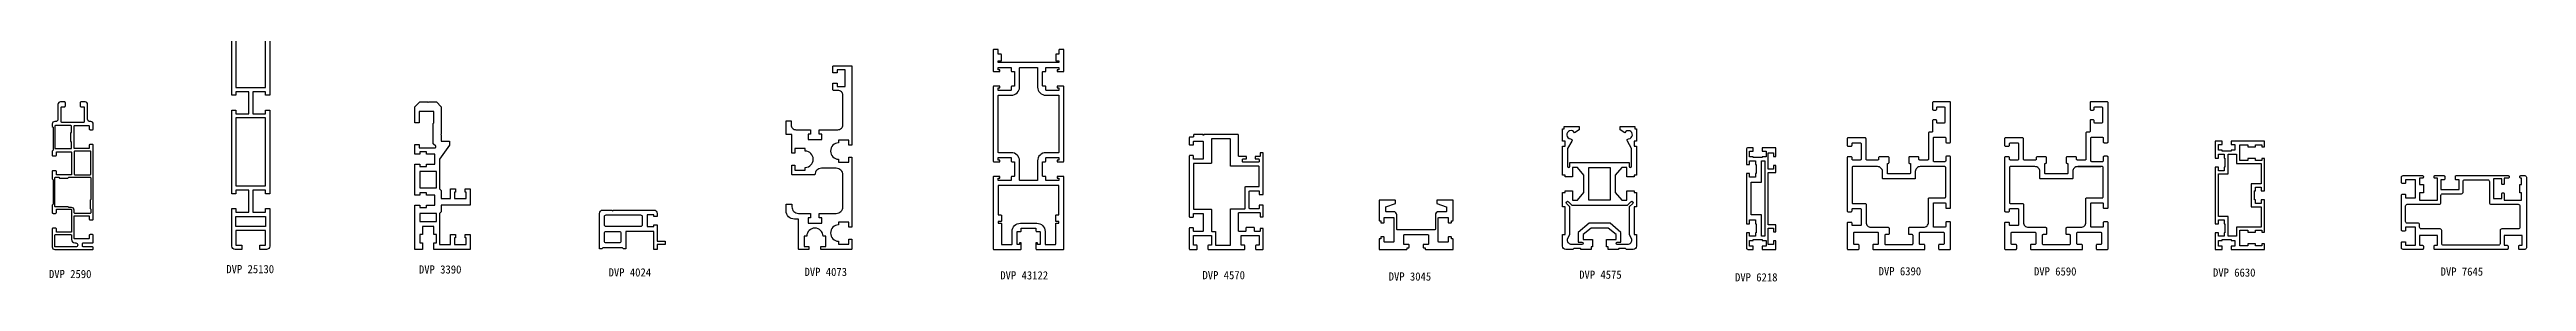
# Model space of a CAD drawing. Extents: x 2157 to 12417, y 247 to 1676.
# Drawn here: x 3354 to 4861, y 251 to 392 of the extents above; entities that cross this region are included whole.
import ezdxf

# ---------------------------------------------------------------- set-up
doc = ezdxf.new("R2010")
doc.units = 0
doc.header["$LTSCALE"] = 8
doc.layers.get('0').update_dxf_attribs({"linetype": 'CONTINUOUS'})
doc.layers.add('3', color=3, linetype='CONTINUOUS')
doc.layers.add('외형선', color=3, linetype='CONTINUOUS')
doc.layers.add('AM_0', color=7, linetype='CONTINUOUS', lineweight=30)
doc.styles.add('궁서체', font='')
doc.styles.get('궁서체').set_extended_font_data('GungsuhChe')

msp = doc.modelspace()

# ---------------------------------------------------------------- texts
at = {"layer": 'AM_0', "color": 7, "style": '궁서체'}
for s, p in [('DVP 2590', (3353.9, 252.8)), ('DVP 25130', (3461.8, 255.8)), ('DVP 3390', (3579, 255.6)), ('DVP 4024', (3694.4, 253.8)), ('DVP 4073', (3813.6, 254.1)), ('DVP 43122', (3932.7, 252)), ('DVP 4570', (4055.7, 252.1)), ('DVP 3045', (4169, 251.3)), ('DVP 4575', (4284.9, 252.4)), ('DVP 6390', (4467.1, 254.5)), ('DVP 6590', (4561.6, 254.4)), ('DVP 6630', (4670.5, 253.7)), ('DVP 7645', (4809, 254.3)), ('DVP 6218', (4379.7, 250.8))]:
    msp.add_text(s, height=5, dxfattribs=at).set_placement(p)

# ---------------------------------------------------------------- linework, layer by layer
at = {"color": 7, "lineweight": -3}
msp.add_lwpolyline([(3833.4, 379.9), (3833.4, 377.9), (3830.9, 377.9), (3830.9, 382, -0.414214), (3831.2, 382.3), (3842.1, 382.3, -0.414214), (3842.4, 382), (3842.4, 333.9), (3840.6, 333.9), (3840.6, 336.9), (3834.3, 336.9), (3834.3, 335.3, 0.980196), (3834.3, 325.3), (3834.3, 323.6), (3840.6, 323.6), (3840.6, 326.6), (3842.4, 326.6), (3842.4, 283.9), (3840.6, 283.9), (3840.6, 286.9), (3834.3, 286.9), (3834.3, 285.3, 0.980196), (3834.3, 275.3), (3834.3, 273.6), (3840.6, 273.6), (3840.6, 276.6), (3842.4, 276.6), (3842.4, 270.6, -0.414214), (3842.1, 270.3), (3823.6, 270.3), (3823.6, 272.1), (3826.6, 272.1), (3826.6, 278.4), (3824.9, 278.4, 0.980196), (3814.9, 278.4), (3813.3, 278.4), (3813.3, 272.1), (3816.3, 272.1), (3816.3, 270.3), (3810.2, 270.3, -0.414214), (3809.9, 270.6), (3809.9, 288.8), (3807.4, 288.8, -0.414214), (3802.4, 293.8), (3802.4, 297.8), (3805.9, 297.8), (3805.9, 296.3, 0.414214), (3809.9, 292.3), (3817.3, 292.3), (3817.3, 289.5), (3815.8, 289.5), (3815.8, 286.3), (3824.1, 286.3), (3824.1, 289.5), (3822.6, 289.5), (3822.6, 292.3), (3832.9, 292.3, 0.414214), (3836.9, 296.3), (3836.9, 315.8, 0.414214), (3832.9, 319.8), (3823.9, 319.8, 0.414214), (3819.9, 315.8), (3819.9, 315.8), (3806.2, 315.8, -0.414214), (3805.9, 316.1), (3805.9, 321.6), (3807.7, 321.6), (3807.7, 318.6), (3814, 318.6), (3814, 320.3, 0.980196), (3814, 330.3), (3814, 331.9), (3807.7, 331.9), (3807.7, 328.9), (3805.9, 328.9), (3805.9, 340.3), (3802.7, 340.3, -0.414214), (3802.4, 340.6), (3802.4, 348.8), (3805.4, 348.8), (3805.4, 346.3, 0.414214), (3808.4, 343.3), (3817.3, 343.3), (3817.3, 340.5), (3815.8, 340.5), (3815.8, 337.3), (3824.1, 337.3), (3824.1, 340.5), (3822.6, 340.5), (3822.6, 343.3), (3833.9, 343.3, 0.414214), (3836.9, 346.3), (3836.9, 364.3, 0.414214), (3833.9, 367.3), (3831.2, 367.3, -0.414214), (3830.9, 367.6), (3830.9, 371.6), (3833.4, 371.6), (3833.4, 369.6), (3838.4, 369.6), (3838.4, 379.9)], format="xyb", close=True, dxfattribs=at)
at = {"layer": '3', "color": 7, "lineweight": -3}
for points in [[(3931.4, 384.3), (3931.4, 385.3), (3933.4, 385.3), (3933.4, 389, 0.414214), (3933.1, 389.3), (3931.7, 389.3, -0.414214), (3931.4, 389.6), (3931.4, 392, 0.414214), (3931.1, 392.3), (3928.7, 392.3, 0.414214), (3928.4, 392), (3928.4, 379.1, 0.414214), (3928.7, 378.8), (3932.4, 378.8), (3932.4, 379.8), (3931.4, 379.8), (3931.4, 381.3), (3939.1, 381.3, -0.414214), (3939.4, 381), (3939.4, 379.1, 0.414214), (3939.7, 378.8), (3941.1, 378.8, -0.414214), (3941.4, 378.5), (3941.4, 370.1, -0.414214), (3941.1, 369.8), (3939.7, 369.8, 0.414214), (3939.4, 369.5), (3939.4, 367.6, -0.414214), (3939.1, 367.3), (3931.4, 367.3), (3931.4, 368.8), (3932.4, 368.8), (3932.4, 369.8), (3928.7, 369.8, 0.414214), (3928.4, 369.5), (3928.4, 324.1, 0.414214), (3928.7, 323.8), (3932.4, 323.8), (3932.4, 324.8), (3931.4, 324.8), (3931.4, 326.3), (3939.1, 326.3, -0.414214), (3939.4, 326), (3939.4, 324.1, 0.414214), (3939.7, 323.8), (3941.1, 323.8, -0.414214), (3941.4, 323.5), (3941.4, 315.1, -0.414214), (3941.1, 314.8), (3939.7, 314.8, 0.414214), (3939.4, 314.5), (3939.4, 312.6, -0.414214), (3939.1, 312.3), (3931.4, 312.3), (3931.4, 313.8), (3932.4, 313.8), (3932.4, 314.8), (3928.7, 314.8, 0.414214), (3928.4, 314.5), (3928.4, 270.6, 0.414214), (3928.7, 270.3), (3945.1, 270.3, 0.414214), (3945.4, 270.6), (3945.4, 274.3), (3944.4, 274.3), (3944.4, 273.3), (3942.9, 273.3), (3942.9, 281, -0.414214), (3943.2, 281.3), (3945.1, 281.3, 0.414214), (3945.4, 281.6), (3945.4, 283, -0.414214), (3945.7, 283.3), (3954.1, 283.3, -0.414214), (3954.4, 283), (3954.4, 281.6, 0.414214), (3954.7, 281.3), (3956.6, 281.3, -0.414214), (3956.9, 281), (3956.9, 273.3), (3955.4, 273.3), (3955.4, 274.3), (3954.4, 274.3), (3954.4, 270.6, 0.414214), (3954.7, 270.3), (3971.1, 270.3, 0.414214), (3971.4, 270.6), (3971.4, 314.5, 0.414214), (3971.1, 314.8), (3967.4, 314.8), (3967.4, 313.8), (3968.4, 313.8), (3968.4, 312.3), (3960.7, 312.3, -0.414214), (3960.4, 312.6), (3960.4, 314.5, 0.414214), (3960.1, 314.8), (3958.7, 314.8, -0.414214), (3958.4, 315.1), (3958.4, 323.5, -0.414214), (3958.7, 323.8), (3960.1, 323.8, 0.414214), (3960.4, 324.1), (3960.4, 326, -0.414214), (3960.7, 326.3), (3968.4, 326.3), (3968.4, 324.8), (3967.4, 324.8), (3967.4, 323.8), (3971.1, 323.8, 0.414214), (3971.4, 324.1), (3971.4, 369.5, 0.414214), (3971.1, 369.8), (3967.4, 369.8), (3967.4, 368.8), (3968.4, 368.8), (3968.4, 367.3), (3960.7, 367.3, -0.414214), (3960.4, 367.6), (3960.4, 369.5, 0.414214), (3960.1, 369.8), (3958.7, 369.8, -0.414214), (3958.4, 370.1), (3958.4, 378.5, -0.414214), (3958.7, 378.8), (3960.1, 378.8, 0.414214), (3960.4, 379.1), (3960.4, 381, -0.414214), (3960.7, 381.3), (3968.4, 381.3), (3968.4, 379.8), (3967.4, 379.8), (3967.4, 378.8), (3971.1, 378.8, 0.414214), (3971.4, 379.1), (3971.4, 392, 0.414214), (3971.1, 392.3), (3968.7, 392.3, 0.414214), (3968.4, 392), (3968.4, 389.6, -0.414214), (3968.1, 389.3), (3966.7, 389.3, 0.414214), (3966.4, 389), (3966.4, 385.3), (3968.4, 385.3), (3968.4, 384.3)], [(3968.1, 329.3), (3960.4, 329.3, 0.414214), (3955.4, 324.3), (3955.4, 312.6, -0.414214), (3955.1, 312.3), (3944.7, 312.3, -0.414214), (3944.4, 312.6), (3944.4, 324.3, 0.414214), (3939.4, 329.3), (3931.7, 329.3, -0.414214), (3931.4, 329.6), (3931.4, 364, -0.414214), (3931.7, 364.3), (3939.4, 364.3, 0.414214), (3944.4, 369.3), (3944.4, 381, -0.414214), (3944.7, 381.3), (3955.1, 381.3, -0.414214), (3955.4, 381), (3955.4, 369.3, 0.414214), (3960.4, 364.3), (3968.1, 364.3, -0.414214), (3968.4, 364), (3968.4, 329.6, -0.414214)], [(3968.1, 309.3), (3931.7, 309.3, 0.414214), (3931.4, 309), (3931.4, 291.6, 0.414214), (3931.7, 291.3), (3933.1, 291.3, -0.414214), (3933.4, 291), (3933.4, 287.6, -0.414214), (3933.1, 287.3), (3931.4, 287.3), (3931.4, 286.3), (3933.1, 286.3, -0.414214), (3933.4, 286), (3933.4, 273.6, 0.414214), (3933.7, 273.3), (3939.6, 273.3, 0.414214), (3939.9, 273.6), (3939.9, 281.3, -0.414214), (3944.9, 286.3), (3954.9, 286.3, -0.414214), (3959.9, 281.3), (3959.9, 273.6, 0.414214), (3960.2, 273.3), (3966.1, 273.3, 0.414214), (3966.4, 273.6), (3966.4, 286, -0.414214), (3966.7, 286.3), (3968.1, 286.3, 0.414214), (3968.4, 286.6), (3968.4, 287, 0.414214), (3968.1, 287.3), (3966.7, 287.3, -0.414214), (3966.4, 287.6), (3966.4, 291, -0.414214), (3966.7, 291.3), (3968.1, 291.3, 0.414214), (3968.4, 291.6), (3968.4, 309, 0.414214)]]:
    msp.add_lwpolyline(points, format="xyb", close=True, dxfattribs=at)
at = {"layer": 'AM_0', "color": 7, "lineweight": -3}
msp.add_lwpolyline([(4163.2, 288.1, 0.414214), (4163.5, 287.8), (4164.2, 287.8), (4164.2, 286.8, 0.414214), (4164.5, 286.5), (4165.9, 286.5, 0.414214), (4166.2, 286.8), (4166.2, 289.5, -0.414214), (4166.5, 289.8), (4171.9, 289.8, -0.414214), (4172.2, 289.5), (4172.2, 282.3), (4172.2, 275.1, -0.414214), (4171.9, 274.8), (4166.5, 274.8, -0.414214), (4166.2, 275.1), (4166.2, 277.7, 0.414214), (4165.9, 278), (4164.5, 278, 0.414214), (4164.2, 277.7), (4164.2, 276.8), (4163.5, 276.8, 0.414214), (4163.2, 276.5), (4163.2, 270.3), (4179.9, 270.3, 0.414214), (4180.2, 270.6), (4180.2, 271.3), (4181.1, 271.3, 0.414214), (4181.4, 271.6), (4181.4, 273, 0.414214), (4181.1, 273.3), (4178.5, 273.3, -0.414214), (4178.2, 273.6), (4178.2, 279, -0.414214), (4178.5, 279.3), (4185.7, 279.3), (4192.9, 279.3, -0.414214), (4193.2, 279), (4193.2, 273.6, -0.414214), (4192.9, 273.3), (4190.2, 273.3, 0.414214), (4189.9, 273), (4189.9, 271.6, 0.414214), (4190.2, 271.3), (4191.2, 271.3), (4191.2, 270.6, 0.414214), (4191.5, 270.3), (4208.2, 270.3), (4208.2, 276.5, 0.414214), (4207.9, 276.8), (4207.2, 276.8), (4207.2, 277.7, 0.414214), (4206.9, 278), (4205.5, 278, 0.414214), (4205.2, 277.7), (4205.2, 275.1, -0.414214), (4204.9, 274.8), (4199.5, 274.8, -0.414214), (4199.2, 275.1), (4199.2, 282.3), (4199.2, 289.5, -0.414214), (4199.5, 289.8), (4204.9, 289.8, -0.414214), (4205.2, 289.5), (4205.2, 286.8, 0.414214), (4205.5, 286.5), (4206.9, 286.5, 0.414214), (4207.2, 286.8), (4207.2, 287.8), (4207.9, 287.8, 0.414214), (4208.2, 288.1), (4208.2, 300.3), (4198.5, 300.3, 0.414214), (4198.2, 300), (4198.2, 298.3), (4204, 296.3, -0.322823), (4204.2, 296.1), (4204.2, 293.6, -0.414214), (4203.9, 293.3), (4199.4, 293.3, 0.414214), (4197.4, 291.3), (4197.4, 282.6, -0.414214), (4197.1, 282.3), (4185.7, 282.3), (4174.2, 282.3, -0.414214), (4173.9, 282.6), (4173.9, 291.3, 0.414214), (4171.9, 293.3), (4167.5, 293.3, -0.414214), (4167.2, 293.6), (4167.2, 296.3), (4173.2, 298.3), (4173.2, 300, 0.414214), (4172.9, 300.3), (4163.2, 300.3)], format="xyb", close=True, dxfattribs=at)
at = {"layer": '외형선', "color": 7, "lineweight": -3}
for points in [[(3485.7, 272.8), (3485.7, 281.8), (3467.7, 281.8), (3467.7, 272.8), (3471.2, 272.8), (3471.2, 270.3), (3467.2, 270.3, -0.414214), (3465.2, 272.3), (3465.2, 295.3), (3467.7, 295.3), (3467.7, 293), (3475.5, 293), (3475.5, 306.5), (3467.7, 306.5), (3467.7, 304.3), (3465.2, 304.3), (3465.2, 355.3), (3467.7, 355.3), (3467.7, 353), (3475.5, 353), (3475.5, 366.5), (3467.7, 366.5), (3467.7, 364.3), (3465.2, 364.3), (3465.2, 398.3, -0.414214), (3467.2, 400.3), (3486.2, 400.3, -0.414214), (3488.2, 398.3), (3488.2, 364.3), (3485.7, 364.3), (3485.7, 366.5), (3478, 366.5), (3478, 353), (3485.7, 353), (3485.7, 355.3), (3488.2, 355.3), (3488.2, 304.3), (3485.7, 304.3), (3485.7, 306.5), (3478, 306.5), (3478, 293), (3485.7, 293), (3485.7, 295.3), (3488.2, 295.3), (3488.2, 272.3, -0.414214), (3486.2, 270.3), (3482.2, 270.3), (3482.2, 272.8)], [(3361.7, 347.8, -0.414214), (3361.4, 348.1), (3361.4, 357, -0.414214), (3361.7, 357.3), (3363.4, 357.3, 0.414214), (3363.9, 357.8), (3363.9, 359.8, 0.414214), (3363.4, 360.3), (3360.9, 360.3, 0.414214), (3359.4, 358.8), (3359.4, 349.8, -0.414214), (3357.9, 348.3), (3357.4, 348.3, 0.414214), (3355.9, 346.8), (3355.9, 345.3), (3356.4, 344.8), (3356.4, 330.8), (3355.9, 330.3), (3355.9, 327.8, 0.414214), (3356.4, 327.3), (3357.9, 327.3, 0.414214), (3358.4, 327.8), (3358.4, 329.5, -0.414214), (3358.7, 329.8), (3367.4, 329.8, -0.414214), (3367.7, 329.5), (3367.7, 316.1, -0.414214), (3367.4, 315.8), (3358.7, 315.8, -0.414214), (3358.4, 316.1), (3358.4, 317.8, 0.414214), (3357.9, 318.3), (3356.4, 318.3, 0.414214), (3355.9, 317.8), (3355.9, 313.3), (3356.4, 312.8), (3356.4, 297.8), (3355.9, 297.3), (3355.9, 292.8, 0.414214), (3356.4, 292.3), (3357.9, 292.3, 0.414214), (3358.4, 292.8), (3358.4, 294.5, -0.414214), (3358.7, 294.8), (3367.4, 294.8, -0.414214), (3367.7, 294.5), (3367.7, 281.1, -0.414214), (3367.4, 280.8), (3358.7, 280.8, -0.414214), (3358.4, 281.1), (3358.4, 282.8, 0.414214), (3357.9, 283.3), (3356.4, 283.3, 0.414214), (3355.9, 282.8), (3355.9, 271.8, 0.414214), (3357.4, 270.3), (3380.4, 270.3, 0.414214), (3380.9, 270.8), (3380.9, 271.3, 0.414214), (3380.4, 271.8), (3374.7, 271.8, -0.414214), (3374.4, 272.1), (3374.4, 274, -0.414214), (3374.7, 274.3), (3380.4, 274.3, 0.414214), (3380.9, 274.8), (3380.9, 278.8, 0.414214), (3380.4, 279.3), (3378.9, 279.3, 0.414214), (3378.4, 278.8), (3378.4, 277.1, -0.414214), (3378.1, 276.8), (3369.5, 276.8, -0.414214), (3369.2, 277.1), (3369.2, 290.5, -0.414214), (3369.5, 290.8), (3378.1, 290.8, -0.414214), (3378.4, 290.5), (3378.4, 288.8, 0.414214), (3378.9, 288.3), (3380.4, 288.3, 0.414214), (3380.9, 288.8), (3380.9, 333.8, 0.414214), (3380.4, 334.3), (3378.9, 334.3, 0.414214), (3378.4, 333.8), (3378.4, 332.1, -0.414214), (3378.1, 331.8), (3369.5, 331.8, -0.414214), (3369.2, 332.1), (3369.2, 345.5, -0.414214), (3369.5, 345.8), (3378.1, 345.8, -0.414214), (3378.4, 345.5), (3378.4, 343.8, 0.414214), (3378.9, 343.3), (3380.4, 343.3, 0.414214), (3380.9, 343.8), (3380.9, 346.8, 0.414214), (3379.4, 348.3), (3378.9, 348.3, -0.414214), (3377.4, 349.8), (3377.4, 358.8, 0.414214), (3375.9, 360.3), (3373.4, 360.3, 0.414214), (3372.9, 359.8), (3372.9, 357.8, 0.414214), (3373.4, 357.3), (3375.1, 357.3, -0.414214), (3375.4, 357), (3375.4, 348.1, -0.414214), (3375.1, 347.8)], [(3581.1, 279.3), (3579.6, 279.3), (3579.6, 274.3), (3581.1, 274.3), (3581.1, 270.3), (3576.6, 270.3), (3576.6, 297.3), (3579.6, 297.3), (3579.6, 295.8), (3583.6, 295.8), (3583.6, 297.3), (3588.6, 297.3), (3588.6, 303.3), (3583.6, 303.3), (3583.6, 304.8), (3579.6, 304.8), (3579.6, 303.3), (3576.6, 303.3), (3576.6, 322.3), (3579.6, 322.3), (3579.6, 320.8), (3583.6, 320.8), (3583.6, 322.3), (3588.6, 322.3), (3588.6, 328.3), (3583.6, 328.3), (3583.6, 329.8), (3579.6, 329.8), (3579.6, 328.3), (3576.6, 328.3), (3576.6, 334.3), (3579.1, 334.3), (3579.1, 332.3), (3588.8, 332.3, 0.414214), (3589.3, 332.8), (3589.3, 332.8, 0.198912), (3589.2, 333.2), (3587.7, 334.6, -0.198912), (3587.6, 335), (3587.6, 347), (3588.1, 347.5), (3588.1, 354.5), (3579.1, 354.5), (3579.1, 347.5), (3576.6, 347.5), (3576.6, 357.3), (3579.6, 360.3), (3584.3, 360.3), (3584.6, 360), (3584.9, 360.3), (3589.6, 360.3), (3592.6, 357.3), (3592.6, 340.6), (3592.3, 340.3), (3592.6, 340), (3592.6, 336.3), (3597.6, 336.3), (3597.6, 333.8), (3591.6, 325.3), (3591.6, 307.3), (3592.6, 306.3), (3592.6, 301.3), (3598.2, 301.3), (3598.2, 307.3), (3601.2, 307.3), (3601.2, 305.3), (3600.7, 305.3), (3600.7, 301.3), (3607.7, 301.3), (3607.7, 305.3), (3607.2, 305.3), (3607.2, 307.3), (3610.2, 307.3), (3610.2, 297.3), (3592.6, 297.3), (3592.6, 293.3), (3591.6, 292.3), (3591.6, 273.3), (3598.2, 273.3), (3598.2, 279.3), (3601.2, 279.3), (3601.2, 277.3), (3600.7, 277.3), (3600.7, 273.3), (3607.7, 273.3), (3607.7, 277.3), (3607.2, 277.3), (3607.2, 279.3), (3610.2, 279.3), (3610.2, 270.3), (3588.1, 270.3), (3588.1, 274.3), (3589.6, 274.3), (3589.6, 279.3), (3588.1, 279.3), (3588.1, 284.3), (3581.1, 284.3)], [(4606.7, 270.8), (4606.7, 286.6, 0.414214), (4606.2, 287.1), (4604.2, 287.1, 0.414214), (4603.7, 286.6), (4603.7, 284.3, -0.414214), (4603.2, 283.8), (4596.7, 283.8, -0.414214), (4596.2, 284.3), (4596.2, 298.3, -0.414214), (4596.7, 298.8), (4603.2, 298.8, -0.414214), (4603.7, 298.3), (4603.7, 295.9, 0.414214), (4604.2, 295.4), (4606.2, 295.4, 0.414214), (4606.7, 295.9), (4606.7, 326.6, 0.414214), (4606.2, 327.1), (4604.2, 327.1, 0.414214), (4603.7, 326.6), (4603.7, 324.3, -0.414214), (4603.2, 323.8), (4596.7, 323.8, -0.414214), (4596.2, 324.3), (4596.2, 338.3, -0.414214), (4596.7, 338.8), (4603.2, 338.8, -0.414214), (4603.7, 338.3), (4603.7, 335.9, 0.414214), (4604.2, 335.4), (4606.2, 335.4, 0.414214), (4606.7, 335.9), (4606.7, 359.8, 0.414214), (4606.2, 360.3), (4596.2, 360.3, 0.414214), (4595.7, 359.8), (4595.7, 355.8, 0.414214), (4596.2, 355.3), (4597.7, 355.3, 0.414214), (4598.2, 355.8), (4598.2, 356.8, -0.414214), (4598.7, 357.3), (4602.7, 357.3, -0.414214), (4603.2, 356.8), (4603.2, 347.8, -0.414214), (4602.7, 347.3), (4598.7, 347.3, -0.414214), (4598.2, 347.8), (4598.2, 348.8, 0.414214), (4597.7, 349.3), (4596.2, 349.3, 0.414214), (4595.7, 348.8), (4595.7, 342.3, -0.414214), (4595.2, 341.8), (4593.7, 341.8, 0.414214), (4593.2, 341.3), (4593.2, 325.3, -0.414214), (4592.7, 324.8), (4588, 324.8, -0.414214), (4587.5, 325.3), (4587.5, 326.3, 0.414214), (4587, 326.8), (4581.7, 326.8, 0.414214), (4581.2, 326.3), (4581.2, 323.3, 0.414214), (4581.7, 322.8), (4582.2, 322.8), (4582.2, 316.8, -0.414214), (4581.7, 316.3), (4575.2, 316.3), (4568.7, 316.3, -0.414214), (4568.2, 316.8), (4568.2, 322.8), (4568.7, 322.8, 0.414214), (4569.2, 323.3), (4569.2, 326.3, 0.414214), (4568.7, 326.8), (4563.5, 326.8, 0.414214), (4563, 326.3), (4563, 325.3, -0.414214), (4562.5, 324.8), (4555.7, 324.8, -0.414214), (4555.2, 325.3), (4555.2, 337.8, 0.414214), (4554.7, 338.3), (4544.2, 338.3, 0.414214), (4543.7, 337.8), (4543.7, 333.8, 0.414214), (4544.2, 333.3), (4546.2, 333.3, 0.414214), (4546.7, 333.8), (4546.7, 334.8, -0.414214), (4547.2, 335.3), (4551.7, 335.3, -0.414214), (4552.2, 334.8), (4552.2, 325.3, -0.414214), (4551.7, 324.8), (4547.2, 324.8, -0.414214), (4546.7, 325.3), (4546.7, 326.3, 0.414214), (4546.2, 326.8), (4544.2, 326.8, 0.414214), (4543.7, 326.3), (4543.7, 293.8, 0.414214), (4544.2, 293.3), (4546.2, 293.3, 0.414214), (4546.7, 293.8), (4546.7, 294.8, -0.414214), (4547.2, 295.3), (4551.7, 295.3, -0.414214), (4552.2, 294.8), (4552.2, 285.3, -0.414214), (4551.7, 284.8), (4547.2, 284.8, -0.414214), (4546.7, 285.3), (4546.7, 286.3, 0.414214), (4546.2, 286.8), (4544.2, 286.8, 0.414214), (4543.7, 286.3), (4543.7, 270.8, 0.414214), (4544.2, 270.3), (4550.6, 270.3, 0.414214), (4551.1, 270.8), (4551.1, 272.8, 0.414214), (4550.6, 273.3), (4548.2, 273.3, -0.414214), (4547.7, 273.8), (4547.7, 280.3, -0.414214), (4548.2, 280.8), (4562.2, 280.8, -0.414214), (4562.7, 280.3), (4562.7, 273.8, -0.414214), (4562.2, 273.3), (4559.9, 273.3, 0.414214), (4559.4, 272.8), (4559.4, 270.8, 0.414214), (4559.9, 270.3), (4575.2, 270.3), (4591.1, 270.3), (4591.1, 272.8, 0.414214), (4590.6, 273.3), (4588.2, 273.3, -0.414214), (4587.7, 273.8), (4587.7, 280.3, -0.414214), (4588.2, 280.8), (4602.2, 280.8, -0.414214), (4602.7, 280.3), (4602.7, 273.8, -0.414214), (4602.2, 273.3), (4599.9, 273.3, 0.414214), (4599.4, 272.8), (4599.4, 270.8, 0.414214), (4599.9, 270.3), (4606.2, 270.3, 0.414214)], [(3367.7, 341.8), (3367.7, 345.3, 0.414214), (3367.2, 345.8), (3357.9, 345.8, 0.414214), (3357.4, 345.3), (3357.4, 332.3, 0.414214), (3357.9, 331.8), (3367.2, 331.8, 0.414214), (3367.7, 332.3), (3367.7, 335.8), (3367.2, 336.3), (3367.2, 341.3)], [(4080.4, 325.5), (4082.2, 325.5, 0.414214), (4082.5, 325.8), (4082.5, 326.7, 0.414214), (4082.2, 327), (4078, 327, -0.414214), (4077.7, 327.3), (4077.7, 340, 0.414214), (4077.4, 340.3), (4056.5, 340.3), (4056.2, 339.8), (4055.9, 340.3), (4050.5, 340.3, 0.414214), (4050.2, 340), (4050.2, 339.1, -0.414214), (4049.9, 338.8), (4048, 338.8, 0.414214), (4047.7, 338.5), (4047.7, 334.3, 0.414214), (4048, 334), (4049.9, 334, 0.414214), (4050.2, 334.3), (4050.2, 336, -0.414214), (4050.5, 336.3), (4055.9, 336.3, -0.414214), (4056.2, 336), (4056.2, 325.6, -0.414214), (4055.9, 325.3), (4050.5, 325.3, -0.414214), (4050.2, 325.6), (4050.2, 327.2, 0.414214), (4049.9, 327.5), (4048, 327.5, 0.414214), (4047.7, 327.2), (4047.7, 290.3, 0.414214), (4048, 290), (4049.9, 290, 0.414214), (4050.2, 290.3), (4050.2, 292, -0.414214), (4050.5, 292.3), (4055.9, 292.3, -0.414214), (4056.2, 292), (4056.2, 281.6, -0.414214), (4055.9, 281.3), (4050.5, 281.3, -0.414214), (4050.2, 281.6), (4050.2, 283.2, 0.414214), (4049.9, 283.5), (4048, 283.5, 0.414214), (4047.7, 283.2), (4047.7, 270.6, 0.414214), (4048, 270.3), (4052.2, 270.3, 0.414214), (4052.5, 270.6), (4052.5, 272.5, 0.414214), (4052.2, 272.8), (4050.5, 272.8, -0.414214), (4050.2, 273.1), (4050.2, 278.5, -0.414214), (4050.5, 278.8), (4060.9, 278.8, -0.414214), (4061.2, 278.5), (4061.2, 273.1, -0.414214), (4060.9, 272.8), (4059.3, 272.8, 0.414214), (4059, 272.5), (4059, 270.6, 0.414214), (4059.3, 270.3), (4068.5, 270.3), (4069, 270.3), (4081.2, 270.3, 0.414214), (4081.5, 270.6), (4081.5, 272.5, 0.414214), (4081.2, 272.8), (4079.5, 272.8, -0.414214), (4079.2, 273.1), (4079.2, 278.5, -0.414214), (4079.5, 278.8), (4089.9, 278.8, -0.414214), (4090.2, 278.5), (4090.2, 273.1, -0.414214), (4089.9, 272.8), (4088.3, 272.8, 0.414214), (4088, 272.5), (4088, 270.6, 0.414214), (4088.3, 270.3), (4092.4, 270.3, 0.414214), (4092.7, 270.6), (4092.7, 282.8, 0.414214), (4092.4, 283.1), (4091.1, 283.1, 0.414214), (4090.8, 282.8), (4090.8, 281.6, -0.414214), (4090.5, 281.3), (4087.6, 281.3, -0.414214), (4087.3, 281.6), (4087.3, 283.3, 0.414214), (4087, 283.6), (4082.4, 283.6, 0.414214), (4082.1, 283.3), (4082.1, 281.6, -0.414214), (4081.8, 281.3), (4078, 281.3, -0.414214), (4077.7, 281.6), (4077.7, 292.5, -0.414214), (4078, 292.8), (4090.5, 292.8, -0.414214), (4090.8, 292.5), (4090.8, 290.4, 0.414214), (4091.1, 290.1), (4092.4, 290.1, 0.414214), (4092.7, 290.4), (4092.7, 297, 0.414214), (4092.4, 297.3), (4090.5, 297.3, 0.414214), (4090.2, 297), (4090.2, 295.4, -0.414214), (4089.9, 295.1), (4084.5, 295.1, -0.414214), (4084.2, 295.4), (4084.2, 305.8, -0.414214), (4084.5, 306.1), (4089.9, 306.1, -0.414214), (4090.2, 305.8), (4090.2, 304.1, 0.414214), (4090.5, 303.8), (4092.4, 303.8, 0.414214), (4092.7, 304.1), (4092.7, 329, 0.414214), (4092.4, 329.3), (4091.1, 329.3, 0.414214), (4090.8, 329), (4090.8, 327.3, -0.414214), (4090.5, 327), (4088, 327, 0.414214), (4087.7, 326.7), (4087.7, 325.8, 0.414214), (4088, 325.5), (4089.8, 325.5, -0.414214), (4090.1, 325.2), (4090.1, 323.8, -0.414214), (4089.8, 323.5), (4080.4, 323.5, -0.414214), (4080.1, 323.8), (4080.1, 325.2, -0.414214)], [(4082, 308.6), (4089.9, 308.6, 0.414214), (4090.2, 308.9), (4090.2, 320.7, 0.414214), (4089.9, 321), (4073, 321, -0.414214), (4072.7, 321.3), (4072.7, 337.5, 0.414214), (4072.4, 337.8), (4061.5, 337.8, 0.414214), (4061.2, 337.5), (4061.2, 323.1, -0.414214), (4060.9, 322.8), (4050.5, 322.8, 0.414214), (4050.2, 322.5), (4050.2, 295.1, 0.414214), (4050.5, 294.8), (4060.9, 294.8, -0.414214), (4061.2, 294.5), (4061.2, 281.6, 0.414214), (4061.5, 281.3), (4063.4, 281.3, -0.414214), (4063.7, 281), (4063.7, 273.1, 0.414214), (4064, 272.8), (4068.2, 272.8), (4068.7, 272.8), (4072.4, 272.8, 0.414214), (4072.7, 273.1), (4072.7, 294.8, -0.414214), (4073, 295.1), (4081.4, 295.1, 0.414214), (4081.7, 295.4), (4081.7, 308.3, -0.414214)], [(4292.1, 283.3), (4287.3, 279.3), (4287.3, 276.3), (4293.1, 276.3), (4293.1, 271.8), (4292.1, 271.8), (4292.1, 270.3), (4286.1, 270.3), (4285.6, 270.8), (4281.6, 270.8), (4281.1, 270.3), (4276.8, 270.3, -0.414214), (4274.8, 272.3), (4274.8, 279.3), (4276.3, 279.3), (4276.3, 296.3), (4274.8, 296.3), (4274.8, 305), (4276.3, 305), (4276.3, 306), (4280.8, 306), (4280.8, 300.3), (4283.8, 300.3), (4287.8, 305), (4287.8, 315.5), (4283.8, 320.3), (4280.8, 320.3), (4280.8, 314.5), (4276.3, 314.5), (4276.3, 315.5), (4274.8, 315.5), (4274.8, 333.3), (4276.3, 333.3), (4276.3, 336.3), (4274.8, 336.3), (4274.8, 343.8), (4275.8, 343.8), (4275.8, 345.3), (4284.8, 345.3), (4284.8, 343.2), (4282, 341.5, 1.654077), (4279.6, 337.8, -0.55076), (4280.4, 336.3), (4277.8, 331.8), (4277.8, 321, 1), (4279.3, 321), (4279.3, 323.3), (4297.3, 323.3), (4315.3, 323.3), (4315.3, 321, 1), (4316.8, 321), (4316.8, 331.8), (4314.2, 336.3, -0.55076), (4315, 337.8, 1.654077), (4312.7, 341.5), (4309.8, 343.2), (4309.8, 345.3), (4318.8, 345.3), (4318.8, 343.8), (4319.8, 343.8), (4319.8, 336.3), (4318.3, 336.3), (4318.3, 333.3), (4319.8, 333.3), (4319.8, 315.5), (4318.3, 315.5), (4318.3, 314.5), (4313.8, 314.5), (4313.8, 320.3), (4310.8, 320.3), (4306.8, 315.5), (4306.8, 305), (4310.8, 300.3), (4313.8, 300.3), (4313.8, 306), (4318.3, 306), (4318.3, 305), (4319.8, 305), (4319.8, 296.3), (4318.3, 296.3), (4318.3, 279.3), (4319.8, 279.3), (4319.8, 272.3, -0.414214), (4317.8, 270.3), (4313.6, 270.3), (4313.1, 270.8), (4309.1, 270.8), (4308.6, 270.3), (4302.6, 270.3), (4302.6, 271.8), (4301.6, 271.8), (4301.6, 276.3), (4307.3, 276.3), (4307.3, 279.3), (4302.6, 283.3), (4297.3, 283.3)], [(4386.6, 271.3, 0.414214), (4387.6, 270.3), (4390.8, 270.3), (4390.8, 272.3), (4388.6, 272.3), (4388.6, 275.8), (4390.8, 275.8), (4390.8, 276.3), (4396.3, 276.3), (4396.3, 275.8), (4398.6, 275.8), (4398.6, 272.3), (4396.3, 272.3), (4396.3, 270.3), (4404.6, 270.3), (4404.6, 275.5), (4403.1, 275.5), (4403.1, 273.3), (4399.8, 273.3), (4399.8, 278.3), (4399.8, 283.3), (4403.1, 283.3), (4403.1, 281), (4404.6, 281), (4404.6, 285.3), (4399.8, 285.3), (4399.8, 301.3), (4399.8, 317.3), (4404.6, 317.3), (4404.6, 321.5), (4403.1, 321.5), (4403.1, 319.3), (4399.8, 319.3), (4399.8, 324.3), (4399.8, 329.3), (4403.1, 329.3), (4403.1, 327), (4404.6, 327), (4404.6, 332.3), (4396.3, 332.3), (4396.3, 330.3), (4398.6, 330.3), (4398.6, 326.8), (4396.3, 326.8), (4396.3, 326.3), (4390.8, 326.3), (4390.8, 326.8), (4388.6, 326.8), (4388.6, 330.3), (4390.8, 330.3), (4390.8, 332.3), (4387.6, 332.3, 0.414214), (4386.6, 331.3), (4386.6, 322), (4388.6, 322), (4388.6, 324.3), (4392.1, 324.3), (4392.1, 322), (4392.6, 322), (4392.6, 316.5), (4392.1, 316.5), (4392.1, 314.3), (4388.6, 314.3), (4388.6, 316.5), (4386.6, 316.5), (4386.6, 301.3), (4386.6, 286), (4388.6, 286), (4388.6, 288.3), (4392.1, 288.3), (4392.1, 286), (4392.6, 286), (4392.6, 280.5), (4392.1, 280.5), (4392.1, 278.3), (4388.6, 278.3), (4388.6, 280.5), (4386.6, 280.5)], [(3369.7, 330.3, 0.414214), (3369.2, 329.8), (3369.2, 316.3, 0.414214), (3369.7, 315.8), (3378.9, 315.8, 0.414214), (3379.4, 316.3), (3379.4, 329.8, 0.414214), (3378.9, 330.3)], [(3360.4, 313.8), (3365.4, 313.8), (3365.9, 314.3), (3378.9, 314.3, -0.414214), (3379.4, 313.8), (3379.4, 300.8), (3378.9, 300.3), (3378.9, 295.3), (3379.4, 294.8), (3379.4, 292.8, -0.414214), (3378.9, 292.3), (3369.7, 292.3, -0.414214), (3369.2, 292.8), (3369.2, 294.3, 0.414214), (3367.7, 295.8), (3365.9, 295.8), (3365.4, 296.3), (3357.9, 296.3, -0.414214), (3357.4, 296.8), (3357.4, 313.8, -0.414214), (3357.9, 314.3), (3359.9, 314.3)], [(4846.2, 304.3, -0.414214), (4846.7, 304.8), (4847.2, 304.8, -0.414214), (4847.7, 304.3), (4847.7, 300.3), (4858.2, 300.3), (4858.2, 304.8), (4857.2, 304.8), (4857.2, 309.8), (4858.2, 309.8), (4858.2, 313.8), (4857.7, 313.8, -0.414214), (4857.2, 314.3), (4857.2, 314.8, -0.414214), (4857.7, 315.3), (4860.2, 315.3, -0.414214), (4861.2, 314.3), (4861.2, 271.3, -0.414214), (4860.2, 270.3), (4857, 270.3, -0.414214), (4856.5, 270.8), (4856.5, 272.3, -0.414214), (4857, 272.8), (4858.7, 272.8), (4858.7, 278.8), (4847.7, 278.8), (4847.7, 272.8), (4849.5, 272.8, -0.414214), (4850, 272.3), (4850, 270.8, -0.414214), (4849.5, 270.3), (4805.5, 270.3, -0.414214), (4805, 270.8), (4805, 272.3, -0.414214), (4805.5, 272.8), (4807.2, 272.8), (4807.2, 278.8), (4796.2, 278.8), (4796.2, 272.8), (4798, 272.8, -0.414214), (4798.5, 272.3), (4798.5, 270.8, -0.414214), (4798, 270.3), (4786.2, 270.3, -0.414214), (4785.2, 271.3), (4785.2, 274.5, -0.414214), (4785.7, 275), (4787.2, 275, -0.414214), (4787.7, 274.5), (4787.7, 272.8), (4793.7, 272.8), (4793.7, 283.8), (4787.7, 283.8), (4787.7, 282, -0.414214), (4787.2, 281.5), (4785.7, 281.5, -0.414214), (4785.2, 282), (4785.2, 303.5, -0.414214), (4785.7, 304), (4787.2, 304, -0.414214), (4787.7, 303.5), (4787.7, 301.8), (4793.7, 301.8), (4793.7, 312.8), (4787.7, 312.8), (4787.7, 311, -0.414214), (4787.2, 310.5), (4785.7, 310.5, -0.414214), (4785.2, 311), (4785.2, 314.3, -0.414214), (4786.2, 315.3), (4798, 315.3, -0.414214), (4798.5, 314.8), (4798.5, 314.3, -0.414214), (4798, 313.8), (4796.2, 313.8), (4796.2, 309.8), (4798.5, 309.8), (4798.5, 304.8), (4796.2, 304.8), (4796.2, 300.3), (4807.2, 300.3), (4807.2, 313.8), (4805.5, 313.8, -0.414214), (4805, 314.3), (4805, 314.8, -0.414214), (4805.5, 315.3), (4811, 315.3, -0.414214), (4811.5, 314.8), (4811.5, 313.3, -0.414214), (4811, 312.8), (4809.2, 312.8), (4809.2, 306.8), (4820.2, 306.8), (4820.2, 312.8), (4818.5, 312.8, -0.414214), (4818, 313.3), (4818, 314.8, -0.414214), (4818.5, 315.3), (4850.2, 315.3, -0.414214), (4850.7, 314.8), (4850.7, 314.3, -0.414214), (4850.2, 313.8), (4847.7, 313.8), (4847.7, 310.3, -0.414214), (4847.2, 309.8), (4846.7, 309.8, -0.414214), (4846.2, 310.3), (4846.2, 313.3), (4841.2, 313.3), (4841.2, 301.3), (4846.2, 301.3)], [(4857.2, 283.8, -0.414214), (4856.2, 282.8), (4846.2, 282.8, 0.414214), (4845.2, 281.8), (4845.2, 273.8, -0.414214), (4844.2, 272.8), (4810.7, 272.8, -0.414214), (4809.7, 273.8), (4809.7, 281.8, 0.414214), (4808.7, 282.8), (4797.2, 282.8, -0.414214), (4796.2, 283.8), (4796.2, 285.3, 0.414214), (4795.2, 286.3), (4788.7, 286.3, -0.414214), (4787.7, 287.3), (4787.7, 296.8, -0.414214), (4788.7, 297.8), (4808.2, 297.8, 0.414214), (4809.2, 298.8), (4809.2, 303.3, -0.414214), (4810.2, 304.3), (4821.7, 304.3, 0.414214), (4822.7, 305.3), (4822.7, 311.8, -0.414214), (4823.7, 312.8), (4837.7, 312.8, -0.414214), (4838.7, 311.8), (4838.7, 298.8, 0.414214), (4839.7, 297.8), (4856.2, 297.8, -0.414214), (4857.2, 296.8)], [(3721.9, 270.3), (3721.9, 281.3), (3704.9, 281.3), (3704.9, 270.7), (3703.5, 270.7), (3702.9, 271.3), (3690.9, 271.3), (3690.3, 270.7), (3688.9, 270.7), (3688.9, 292.3, -0.414214), (3690.9, 294.3), (3696.4, 294.3), (3696.9, 293.8), (3697.4, 294.3), (3721.9, 294.3, -0.414214), (3723.9, 292.3), (3723.9, 290.3), (3721.9, 290.3), (3721.9, 291.3), (3717.9, 291.3), (3717.9, 284.3), (3721.9, 284.3), (3721.9, 285.3), (3723.9, 285.3), (3723.9, 275.3), (3728.9, 275.3), (3728.9, 273.3), (3723.9, 273.3), (3723.9, 270.3)], [(3692.9, 284.3, -0.414214), (3691.9, 285.3), (3691.9, 290.3, -0.414214), (3692.9, 291.3), (3713.9, 291.3, -0.414214), (3714.9, 290.3), (3714.9, 285.3, -0.414214), (3713.9, 284.3)], [(4291, 286.3), (4284.3, 280.7), (4284.3, 274.8), (4286.6, 274.8, -1), (4286.6, 273.3), (4280.3, 273.3, -0.414214), (4277.8, 275.8), (4277.8, 276.7), (4279.3, 279.3), (4279.3, 296.2), (4277.2, 298.3, -1), (4278.3, 299.4), (4280.4, 297.3), (4297.3, 297.3), (4314.3, 297.3), (4316.4, 299.4, -1), (4317.5, 298.3), (4315.3, 296.2), (4315.3, 279.3), (4316.8, 276.7), (4316.8, 275.8, -0.414214), (4314.3, 273.3), (4308.1, 273.3, -1), (4308.1, 274.8), (4310.3, 274.8), (4310.3, 280.7), (4303.7, 286.3), (4297.3, 286.3)], [(3370.2, 271.8), (3357.9, 271.8, -0.414214), (3357.4, 272.3), (3357.4, 278.8, -0.414214), (3357.9, 279.3), (3367.2, 279.3, -0.414214), (3367.7, 278.8), (3367.7, 276.3, 0.414214), (3369.7, 274.3), (3370.2, 274.3, -0.414214), (3371.4, 273), (3371.4, 273, -0.414214)], [(3692.9, 274.3, -0.414214), (3691.9, 275.3), (3691.9, 280.3, -0.414214), (3692.9, 281.3), (3700.9, 281.3, -0.414214), (3701.9, 280.3), (3701.9, 275.3, -0.414214), (3700.9, 274.3)]]:
    msp.add_lwpolyline(points, format="xyb", close=True, dxfattribs=at)
for points in [[(3467.7, 369), (3485.7, 369), (3485.7, 397.8), (3467.7, 397.8)], [(3485.7, 309), (3485.7, 350.5), (3467.7, 350.5), (3467.7, 309)], [(3589.6, 307.8), (3589.6, 317.8), (3579.6, 317.8), (3579.6, 307.8)], [(4290.8, 300.3), (4290.8, 320.3), (4297.3, 320.3), (4303.8, 320.3), (4303.8, 300.3), (4297.3, 300.3)], [(4395.8, 278.3), (4395.8, 291.3), (4389.6, 291.3), (4389.6, 301.3), (4389.6, 311.3), (4395.8, 311.3), (4395.8, 324.3), (4397.8, 324.3), (4397.8, 301.3), (4397.8, 278.3)], [(4684.8, 283.8), (4684.8, 278.3), (4679.8, 278.3), (4679.8, 290.3), (4673.8, 290.3), (4673.8, 303.3), (4673.8, 316.3), (4679.8, 316.3), (4679.8, 328.3), (4684.8, 328.3), (4684.8, 322.8), (4699.8, 322.8), (4699.8, 310.3), (4693.8, 310.3), (4693.8, 303.3), (4693.8, 296.3), (4699.8, 296.3), (4699.8, 283.8)], [(3467.7, 284.3), (3467.7, 290.3), (3485.7, 290.3), (3485.7, 284.3)], [(3589.6, 287.3), (3589.6, 292.3), (3579.6, 292.3), (3579.6, 287.3)]]:
    msp.add_lwpolyline(points, close=True, dxfattribs=at)
at = {"layer": '외형선', "color": 0}
for points in [[(4447.9, 326.3), (4447.9, 293.8, 0.414214), (4448.4, 293.3), (4450.4, 293.3, 0.414214), (4450.9, 293.8), (4450.9, 294.8, -0.414214), (4451.4, 295.3), (4455.9, 295.3, -0.414214), (4456.4, 294.8), (4456.4, 285.3, -0.414214), (4455.9, 284.8), (4451.4, 284.8, -0.414214), (4450.9, 285.3), (4450.9, 286.3, 0.414214), (4450.4, 286.8), (4448.4, 286.8, 0.414214), (4447.9, 286.3), (4447.9, 270.8, 0.414214), (4448.4, 270.3), (4454.7, 270.3, 0.414214), (4455.2, 270.8), (4455.2, 272.8, 0.414214), (4454.7, 273.3), (4452.4, 273.3, -0.414214), (4451.9, 273.8), (4451.9, 280.3, -0.414214), (4452.4, 280.8), (4466.4, 280.8, -0.414214), (4466.9, 280.3), (4466.9, 273.8, -0.414214), (4466.4, 273.3), (4464, 273.3, 0.414214), (4463.5, 272.8), (4463.5, 270.8, 0.414214), (4464, 270.3), (4479.4, 270.3), (4495.2, 270.3), (4495.2, 272.8, 0.414214), (4494.7, 273.3), (4492.4, 273.3, -0.414214), (4491.9, 273.8), (4491.9, 280.3, -0.414214), (4492.4, 280.8), (4506.4, 280.8, -0.414214), (4506.9, 280.3), (4506.9, 273.8, -0.414214), (4506.4, 273.3), (4504, 273.3, 0.414214), (4503.5, 272.8), (4503.5, 270.8, 0.414214), (4504, 270.3), (4510.4, 270.3, 0.414214), (4510.9, 270.8), (4510.9, 286.6, 0.414214), (4510.4, 287.1), (4508.4, 287.1, 0.414214), (4507.9, 286.6), (4507.9, 284.3, -0.414214), (4507.4, 283.8), (4500.9, 283.8, -0.414214), (4500.4, 284.3), (4500.4, 298.3, -0.414214), (4500.9, 298.8), (4507.4, 298.8, -0.414214), (4507.9, 298.3), (4507.9, 295.9, 0.414214), (4508.4, 295.4), (4510.4, 295.4, 0.414214), (4510.9, 295.9), (4510.9, 326.6, 0.414214), (4510.4, 327.1), (4508.4, 327.1, 0.414214), (4507.9, 326.6), (4507.9, 324.3, -0.414214), (4507.4, 323.8), (4500.9, 323.8, -0.414214), (4500.4, 324.3), (4500.4, 338.3, -0.414214), (4500.9, 338.8), (4507.4, 338.8, -0.414214), (4507.9, 338.3), (4507.9, 335.9, 0.414214), (4508.4, 335.4), (4510.4, 335.4, 0.414214), (4510.9, 335.9), (4510.9, 359.8, 0.414214), (4510.4, 360.3), (4500.4, 360.3, 0.414214), (4499.9, 359.8), (4499.9, 355.8, 0.414214), (4500.4, 355.3), (4501.9, 355.3, 0.414214), (4502.4, 355.8), (4502.4, 356.8, -0.414214), (4502.9, 357.3), (4506.9, 357.3, -0.414214), (4507.4, 356.8), (4507.4, 347.8, -0.414214), (4506.9, 347.3), (4502.9, 347.3, -0.414214), (4502.4, 347.8), (4502.4, 348.8, 0.414214), (4501.9, 349.3), (4500.4, 349.3, 0.414214), (4499.9, 348.8), (4499.9, 342.3, -0.414214), (4499.4, 341.8), (4497.9, 341.8, 0.414214), (4497.4, 341.3), (4497.4, 325.3, -0.414214), (4496.9, 324.8), (4492.1, 324.8, -0.414214), (4491.6, 325.3), (4491.6, 326.3, 0.414214), (4491.1, 326.8), (4485.9, 326.8, 0.414214), (4485.4, 326.3), (4485.4, 323.3, 0.414214), (4485.9, 322.8), (4486.4, 322.8), (4486.4, 316.8, -0.414214), (4485.9, 316.3), (4479.4, 316.3), (4472.9, 316.3, -0.414214), (4472.4, 316.8), (4472.4, 322.8), (4472.9, 322.8, 0.414214), (4473.4, 323.3), (4473.4, 326.3, 0.414214), (4472.9, 326.8), (4467.6, 326.8, 0.414214), (4467.1, 326.3), (4467.1, 325.3, -0.414214), (4466.6, 324.8), (4459.9, 324.8, -0.414214), (4459.4, 325.3), (4459.4, 337.8, 0.414214), (4458.9, 338.3), (4448.4, 338.3, 0.414214), (4447.9, 337.8), (4447.9, 333.8, 0.414214), (4448.4, 333.3), (4450.4, 333.3, 0.414214), (4450.9, 333.8), (4450.9, 334.8, -0.414214), (4451.4, 335.3), (4455.9, 335.3, -0.414214), (4456.4, 334.8), (4456.4, 325.3, -0.414214), (4455.9, 324.8), (4451.4, 324.8, -0.414214), (4450.9, 325.3), (4450.9, 326.3, 0.414214), (4450.4, 326.8), (4448.4, 326.8, 0.414214)], [(4489.4, 317.8), (4489.4, 313.8, -0.414214), (4488.9, 313.3), (4479.4, 313.3), (4469.9, 313.3, -0.414214), (4469.4, 313.8), (4469.4, 317.8, 0.414214), (4466.4, 320.8), (4451.4, 320.8, 0.414214), (4450.9, 320.3), (4450.9, 298.8, 0.414214), (4451.4, 298.3), (4458.9, 298.3, -0.414214), (4459.4, 297.8), (4459.4, 286.8, 0.414214), (4462.4, 283.8), (4472.9, 283.8, -0.414214), (4473.4, 283.3), (4473.4, 279.8, -0.414214), (4472.9, 279.3), (4471.3, 279.3, 0.414214), (4470.8, 278.8), (4470.8, 273.8, 0.414214), (4471.3, 273.3), (4479.4, 273.3), (4487.5, 273.3, 0.414214), (4488, 273.8), (4488, 278.8, 0.414214), (4487.5, 279.3), (4485.9, 279.3, -0.414214), (4485.4, 279.8), (4485.4, 283.3, -0.414214), (4485.9, 283.8), (4494.4, 283.8, 0.414214), (4497.4, 286.8), (4497.4, 301.3, -0.414214), (4497.9, 301.8), (4507.4, 301.8, 0.414214), (4507.9, 302.3), (4507.9, 320.3, 0.414214), (4507.4, 320.8), (4492.4, 320.8, 0.414214)]]:
    msp.add_lwpolyline(points, format="xyb", close=True, dxfattribs=at)
at = {"layer": '외형선', "color": 7, "lineweight": -3}
msp.add_lwpolyline([(4696.3, 306), (4695.8, 306), (4696.3, 306), (4696.3, 308.3), (4699.8, 308.3), (4699.8, 306), (4701.8, 306), (4701.8, 325.8), (4700.3, 325.8), (4700.3, 324.5), (4696.3, 324.5), (4696.3, 325.8), (4691.8, 325.8), (4691.8, 324.5), (4686.8, 324.5), (4686.8, 329.3), (4686.8, 334), (4691.8, 334), (4691.8, 332.8), (4696.3, 332.8), (4696.3, 334), (4700.3, 334), (4700.3, 332.8), (4701.8, 332.8), (4701.8, 336.3), (4681.6, 336.3), (4681.6, 334.3), (4683.8, 334.3), (4683.8, 330.8), (4681.6, 330.8), (4681.6, 330.3), (4676.1, 330.3), (4676.1, 330.8), (4673.8, 330.8), (4673.8, 334.3), (4676.1, 334.3), (4676.1, 336.3), (4671.8, 336.3), (4671.8, 326), (4673.8, 326), (4673.8, 328.3), (4677.3, 328.3), (4677.3, 326), (4677.8, 326), (4677.8, 320.5), (4677.3, 320.5), (4677.3, 318.3), (4673.8, 318.3), (4673.8, 320.5), (4671.8, 320.5), (4671.8, 303.3), (4671.8, 286), (4673.8, 286), (4673.8, 288.3), (4677.3, 288.3), (4677.3, 286), (4677.8, 286), (4677.8, 280.5), (4677.3, 280.5), (4677.3, 278.3), (4673.8, 278.3), (4673.8, 280.5), (4671.8, 280.5), (4671.8, 270.3), (4676.1, 270.3), (4676.1, 272.3), (4673.8, 272.3), (4673.8, 275.8), (4676.1, 275.8), (4676.1, 276.3), (4681.6, 276.3), (4681.6, 275.8), (4683.8, 275.8), (4683.8, 272.3), (4681.6, 272.3), (4681.6, 270.3), (4701.8, 270.3), (4701.8, 273.8), (4700.3, 273.8), (4700.3, 272.5), (4696.3, 272.5), (4696.3, 273.8), (4691.8, 273.8), (4691.8, 272.5), (4686.8, 272.5), (4686.8, 277.3), (4686.8, 282), (4691.8, 282), (4691.8, 280.8), (4696.3, 280.8), (4696.3, 282), (4700.3, 282), (4700.3, 280.8), (4701.8, 280.8), (4701.8, 300.5), (4699.8, 300.5), (4699.8, 298.3), (4696.3, 298.3), (4696.3, 300.5), (4695.8, 300.5), (4695.8, 306)], dxfattribs=at)
msp.add_lwpolyline([(4588.2, 320.8, 0.414214), (4585.2, 317.8), (4585.2, 313.8, -0.414214), (4584.7, 313.3), (4575.2, 313.3), (4565.7, 313.3, -0.414214), (4565.2, 313.8), (4565.2, 317.8, 0.414214), (4562.2, 320.8), (4547.2, 320.8, 0.414214), (4546.7, 320.3), (4546.7, 298.8, 0.414214), (4547.2, 298.3), (4554.7, 298.3, -0.414214), (4555.2, 297.8), (4555.2, 286.8, 0.414214), (4558.2, 283.8), (4568.7, 283.8, -0.414214), (4569.2, 283.3), (4569.2, 279.8, -0.414214), (4568.7, 279.3), (4567.1, 279.3, 0.414214), (4566.6, 278.8), (4566.6, 273.8, 0.414214), (4567.1, 273.3), (4575.2, 273.3), (4583.3, 273.3, 0.414214), (4583.8, 273.8), (4583.8, 278.8, 0.414214), (4583.3, 279.3), (4581.7, 279.3, -0.414214), (4581.2, 279.8), (4581.2, 283.3, -0.414214), (4581.7, 283.8), (4590.2, 283.8, 0.414214), (4593.2, 286.8), (4593.2, 301.3, -0.414214), (4593.7, 301.8), (4603.2, 301.8, 0.414214), (4603.7, 302.3), (4603.7, 320.3, 0.414214), (4603.2, 320.8), (4588.2, 320.8), (4602.2, 320.8)], format="xyb", dxfattribs=at)

msp.set_redraw_order([(e.dxf.handle, doc.entitydb.next_handle()) for e in msp.query("TEXT MTEXT ATTDEF DIMENSION ARC_DIMENSION")])  # texts and dimensions are drawn at this point

doc.saveas('drawing.dxf')
